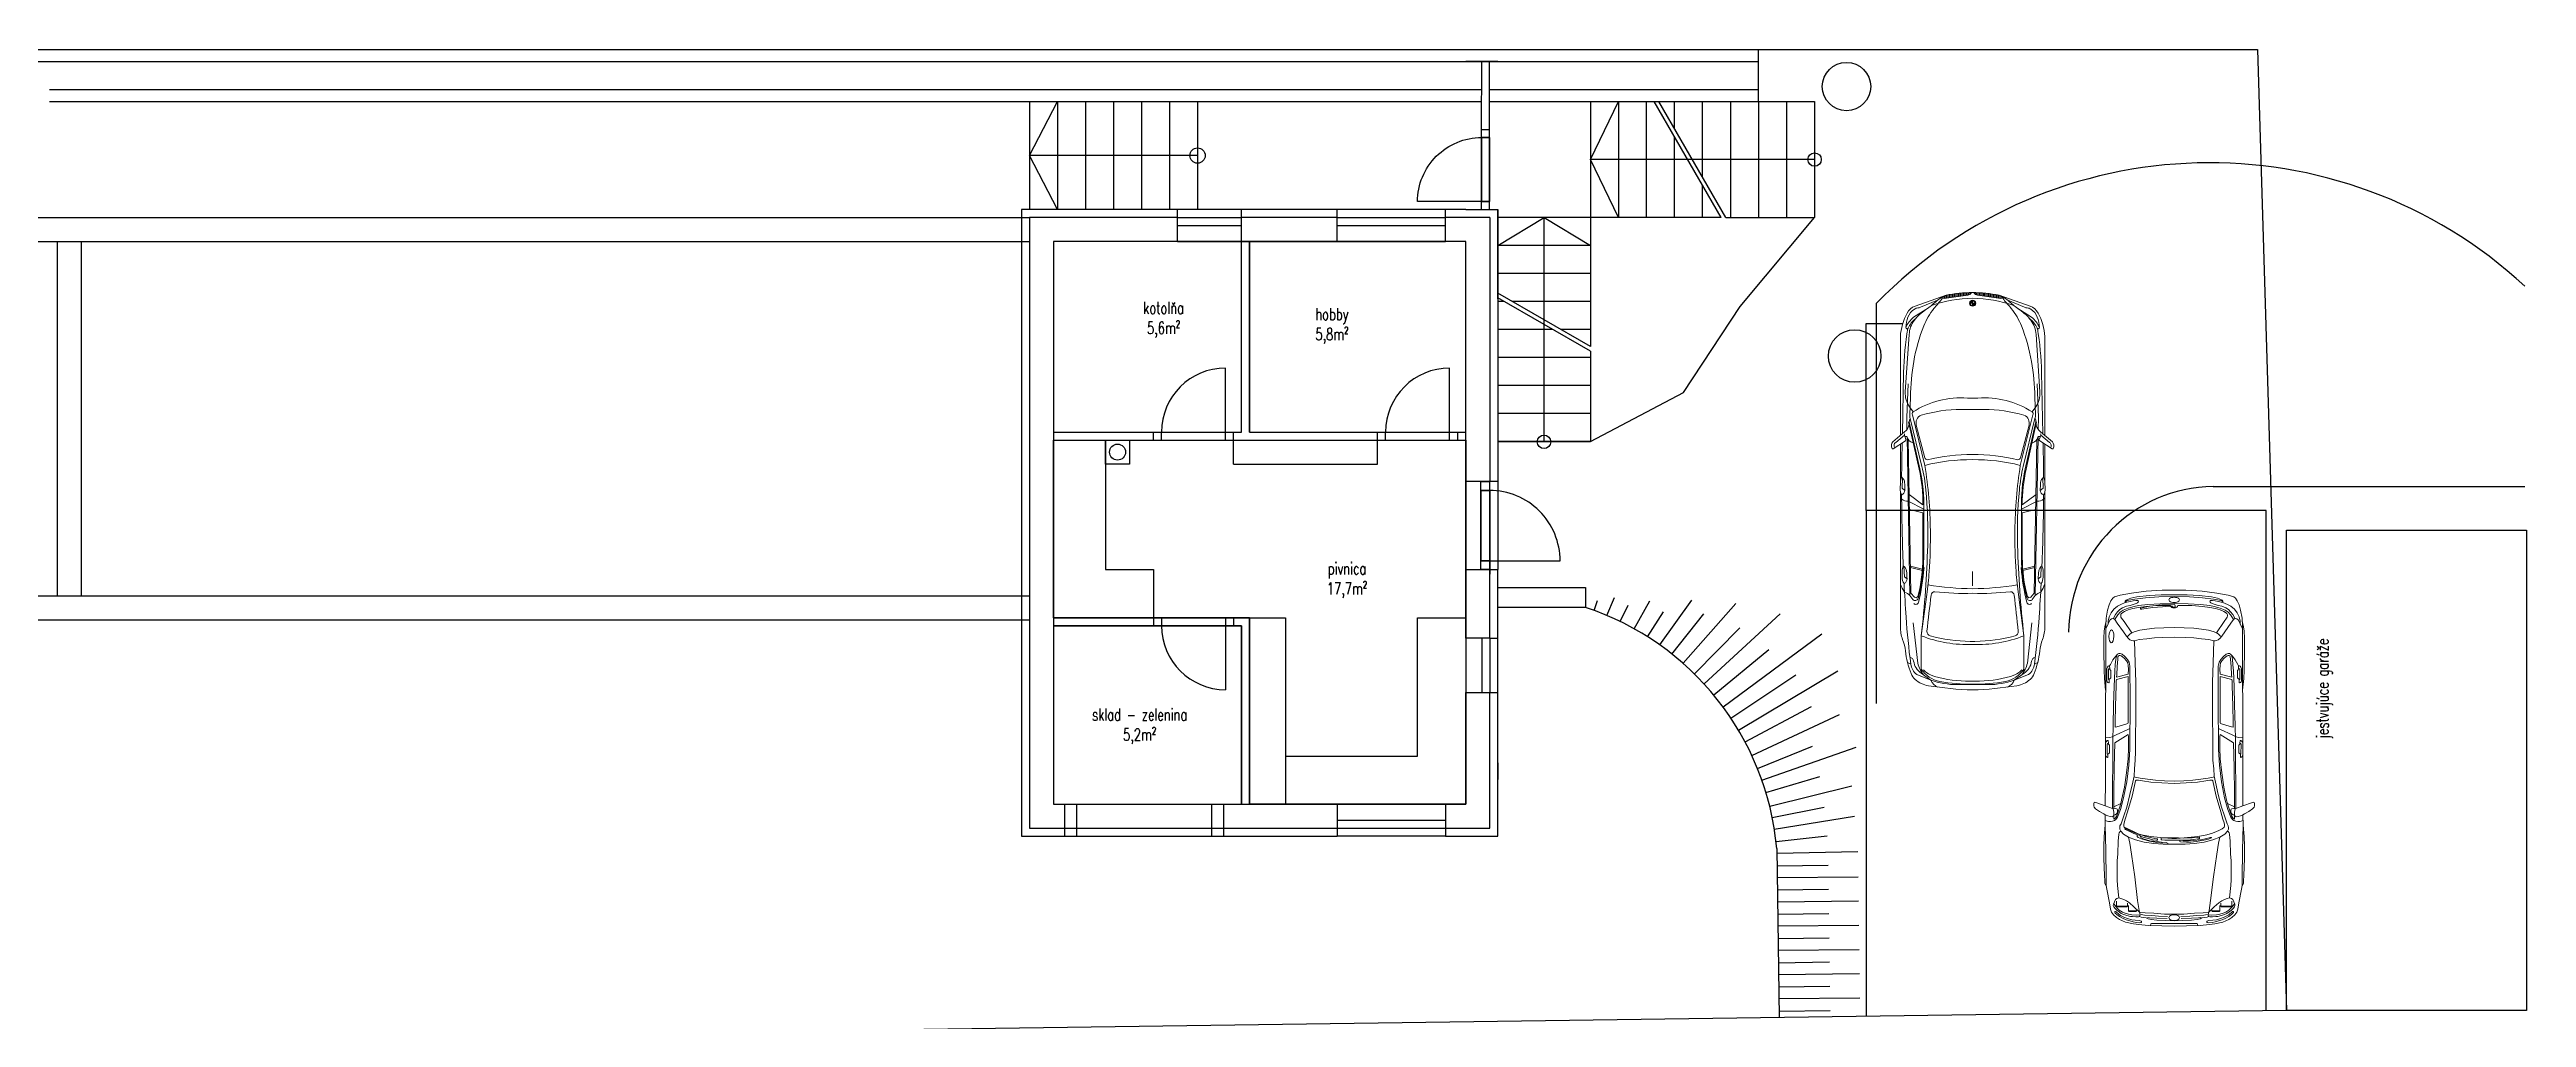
# Model space of a CAD drawing. Header units: millimetres. Extents: x 465413 to 948826, y 2516576 to 3795663.
# Drawn here: x 866562 to 897508, y 2811516 to 2823612 of the extents above; entities that cross this region are included whole.
import ezdxf
from ezdxf.lldxf.tags import DXFTag

# ---------------------------------------------------------------- set-up
doc = ezdxf.new("R2010")
doc.units = ezdxf.units.MM
for name, color, linetype in [('DIM_100', 64, 'Continuous'), ('KOTY', 96, 'Continuous'), ('MUR-POH', 64, 'Continuous'), ('MUR_POH', 64, 'Continuous'), ('MUR_REZ', 3, 'Continuous'), ('NAB_ZAR', 14, 'Continuous'), ('PLO_LIN', 6, 'Continuous'), ('SAN-POH', 151, 'Continuous')]:
    doc.layers.add(name, color=color, linetype=linetype)
doc.layers.add('Srafy', color=8, linetype='Continuous', lineweight=5)
doc.styles.add('SIMPLEX', font='SIMPLEX.SHX', dxfattribs={"width": 0.7})
tags = doc.linetypes.add('DASHED', pattern=[0.75, 0.5, -0.25]).pattern_tags.tags
tags[6:7] = [DXFTag(74, 4), DXFTag(75, 0), DXFTag(340, '0'), DXFTag(46, 1.0), DXFTag(50, 0.0), DXFTag(44, 0.0), DXFTag(45, 0.0)]
tags[4:5] = [DXFTag(74, 4), DXFTag(75, 0), DXFTag(340, '0'), DXFTag(46, 1.0), DXFTag(50, 0.0), DXFTag(44, 0.0), DXFTag(45, 0.0)]

msp = doc.modelspace()

# ---------------------------------------------------------------- texts
at = {"layer": 'DIM_100', "color": 1, "char_height": 150, "attachment_point": 5, "style": 'SIMPLEX'}
for s, insert in [('{kotolňa\\P5,6m²}', (880480.4, 2820234.3)), ('{hobby\\P5,8m²}', (882583.9, 2820156.8)), ('{sklad - zelenina\\P5,2m²}', (880181.5, 2815152.7))]:
    msp.add_mtext(s, dxfattribs=dict(at, insert=insert))
at = {"layer": 'DIM_100', "color": 1, "insert": (882772.1, 2816978.4), "char_height": 150, "width": 694.531, "attachment_point": 5, "style": 'SIMPLEX'}
msp.add_mtext('{pivnica\\P17,7m²}', dxfattribs=at)
at = {"layer": 'DIM_100', "color": 1, "insert": (894984.6, 2815625.7), "char_height": 150, "attachment_point": 5, "rotation": 90, "style": 'SIMPLEX'}
msp.add_mtext('{jestvujúce garáže}', dxfattribs=at)

# ---------------------------------------------------------------- blocks, each defined once
blk = doc.blocks.new('bmw plan')
at = {"layer": 'Srafy'}
h = blk.add_hatch(dxfattribs=at)
h.set_pattern_fill('ANSI31', color=256, scale=5, angle=135, style=0)
h.set_pattern_definition([(180, (909113.534, 2991635.811), (-3e-15, 15.875), [])])
h.paths.add_polyline_path([(916262, 2989517), (916301, 2989810, 0.457777), (916282, 2989831, 0.0233), (916262, 2989788, 0.047325), (916229, 2989472, 0.26674)])
h = blk.add_hatch(dxfattribs=at)
h.set_pattern_fill('ANSI31', color=256, scale=5, angle=135, style=0)
h.set_pattern_definition([(180, (909113.534, 2987276.192), (-3e-15, -15.875), [])])
h.paths.add_polyline_path([(916301, 2989102), (916262, 2989395, 0.26674), (916229, 2989440, 0.047325), (916262, 2989124, 0.0233), (916282, 2989081, 0.457777)])
h = blk.add_hatch(color=256, dxfattribs=at)
h.paths.add_polyline_path([(916361, 2989426), (916361, 2989456), (916331, 2989456, 0.414214)])
h.paths.add_polyline_path([(916391, 2989456, 0.414214), (916361, 2989486), (916361, 2989456)])
for p, q in [((918750, 2990248), (918881, 2990076)), ((918980, 2990077), (918940, 2990245)), ((919647, 2990233), (919686, 2990083)), ((919664, 2990233), (919703, 2990084)), ((920851, 2990270), (920871, 2990229)), ((916327, 2989456), (916395, 2989456)), ((916361, 2989490), (916361, 2989422)), ((919894, 2989456), (919716, 2989456)), ((918750, 2988664), (918881, 2988836)), ((918980, 2988835), (918940, 2988667)), ((919647, 2988679), (919686, 2988829)), ((919664, 2988679), (919703, 2988828)), ((920851, 2988642), (920871, 2988683))]:
    blk.add_line(p, q, dxfattribs=at)
at = {"layer": 'Srafy', "flags": 128}
for points in [[(918036, 2990300), (918064, 2990289, 0.34918), (918080, 2990294), (918181, 2990449, 0.4961), (918176, 2990463, 0.281306), (918092, 2990452), (917970, 2990305, -0.159599), (917885, 2990251, -8.826512)], [(918168, 2990428, 0.439373), (918102, 2990417), (918010, 2990308)], [(918537, 2990342, -0.123414), (918605, 2990359), (918677, 2990362, -0.169052), (918758, 2990342, -8.110958)], [(916777, 2990359, 0.108417), (916484, 2990274, 0.182375), (916398, 2990175), (916262, 2989788, 0.049787), (916229, 2989456, 3.4045)], [(916262, 2989788, -0.085669), (916357, 2989934, 0.038901), (916446, 2990046, -0.07753), (916573, 2990183, -0.162517), (916753, 2990248), (917469, 2990297, -0.173202), (917658, 2990244), (917720, 2990199)], [(916289, 2989842, 0.347722), (916316, 2989844, -0.014501), (916428, 2989939, -0.075198), (916646, 2990066, -0.051161), (917088, 2990191, -0.039104), (917534, 2990233), (917756, 2990242, -0.093196), (917803, 2990235, 14.044846)], [(916324, 2989895), (916412, 2990106, 0.078398), (916420, 2990139, -0.120983), (916436, 2990184, -0.165497), (916535, 2990264, -0.076853), (916666, 2990290, -0.819579), (916673, 2990263, 0.12078), (916552, 2990166, -8.735112)], [(916419, 2990008), (916537, 2990193, -0.124473), (916666, 2990290, -4.605746)], [(916677, 2990266, -0.035936), (917226, 2990318)], [(917546, 2989456), (917546, 2989521, -0.163701), (917720, 2990199, -0.376256), (917756, 2990209), (918388, 2990052, 0.06399), (918316, 2989456, -3.405281)], [(917690, 2989456), (917690, 2989600, -0.072581), (917762, 2990097, -0.231108), (917816, 2990155, -0.144825), (917886, 2990161), (918292, 2990055, -0.346064), (918318, 2990020, 0.056864), (918253, 2989456, -4.958645)], [(917885, 2990251, -0.076153), (917843, 2990247, 0.162877), (917803, 2990235, -12.398211)], [(917803, 2990235), (918401, 2990089, 0.036459), (918695, 2990040, 0.030723), (919390, 2990017, 0.021152), (920517, 2990097, 5.794424)], [(917843, 2990247), (918433, 2990114, 0.06467), (918937, 2990067, 4.61818)], [(917845, 2990256), (918436, 2990124, 0.057526), (918881, 2990076, 0.057526)], [(918036, 2990300), (918010, 2990308, 0.245059), (917992, 2990305, -4.855107)], [(918036, 2990300, 0.778398), (918036, 2990272, -0.26678), (918106, 2990204, -11.627223)], [(918108, 2990337), (918140, 2990337, -0.004166), (918538, 2990343, -0.004166)], [(920517, 2990097), (920003, 2990029, -0.015144), (919717, 2989999, -0.020525), (919200, 2989984, -0.036733), (918388, 2990052, -3.21972)], [(918758, 2990342, -0.299522), (918701, 2990302, -0.024228), (918603, 2990305, -0.229), (918537, 2990342, -2.452124)], [(918720, 2990359), (920405, 2990359, -0.091008), (920563, 2990330, 0.063653), (920707, 2990295, -0.067992), (920990, 2990225, -0.113831), (921063, 2990174, -0.146132), (921142, 2990008, -0.030621), (921195, 2989456)], [(918757, 2990343, -0.009287), (919645, 2990322)], [(918794, 2990359), (918810, 2990342, -0.236877), (918836, 2990261), (918937, 2990067), (919539, 2990067, 0.067324), (920051, 2990137, 0.614394), (920064, 2990202), (920015, 2990239, -0.128755), (919971, 2990306, 0.260126), (919963, 2990313, -0.004172), (919878, 2990359, -4.405707)], [(918980, 2990077), (919539, 2990077, 0.064264), (920026, 2990140, 0.064264)], [(919645, 2990322, -0.123414), (919713, 2990336), (919785, 2990336, -0.169052), (919865, 2990312, -8.110958)], [(919865, 2990312, -0.299522), (919806, 2990275, -0.024228), (919708, 2990282, -0.229), (919645, 2990322, -2.452124)], [(920115, 2990190, -0.595448), (920100, 2990133, -0.04101), (919666, 2990063, 43.302012)], [(919865, 2990312, -0.004378), (920283, 2990287, -0.014932), (920871, 2990229, -0.197343), (921003, 2990154), (921072, 2989977), (920986, 2990099, 0.203278), (920835, 2990193, -0.30644), (920785, 2990240)], [(919987, 2990227), (920033, 2990184, -0.542982), (920026, 2990140, -0.564506)], [(920354, 2990197), (920860, 2990140, -0.115731), (921010, 2990066, -4.148629)], [(920517, 2990097, -0.105374), (920626, 2989456, -46.909162)], [(920517, 2990097), (920935, 2990097, -0.199654), (921010, 2990066, -5.899213)], [(920935, 2990097, -0.20328), (921088, 2989867, -0.051089), (921122, 2989456, -4.576105)], [(921083, 2989456), (921083, 2989544, 0.08604), (921007, 2989984, 0.098552), (920945, 2990070, 0.346193)], [(916282, 2989831, -0.457777), (916301, 2989810), (916262, 2989517, -0.26674), (916229, 2989472, -3.044143)], [(916388, 2989969, 0.079405), (916300, 2989456, 289.499466)], [(919882, 2990014, -0.03805), (919929, 2989456, -12.003567)], [(920587, 2989456), (920587, 2989485, 0.068334), (920518, 2989987, 0.365826), (920460, 2990026, 0.003531), (920009, 2989975, 0.379071), (919967, 2989928, -0.036482), (919987, 2989456, 2.435231)], [(921072, 2989977, -0.083721), (921128, 2989650), (921128, 2989456)], [(921072, 2989977, -0.217075), (921159, 2989889, -4.485567)], [(916777, 2988553, -0.108417), (916484, 2988638, -0.182375), (916398, 2988737), (916262, 2989124, -0.049787), (916229, 2989456, -3.4045)], [(916282, 2989081, 0.457777), (916301, 2989102), (916262, 2989395, 0.26674), (916229, 2989440, 3.044143)], [(916388, 2988943, -0.079405), (916300, 2989456, -289.499466)], [(917546, 2989456), (917546, 2989391, 0.163701), (917720, 2988713, 0.376256), (917756, 2988703), (918388, 2988860, -0.06399), (918316, 2989456, 3.405281)], [(917690, 2989456), (917690, 2989312, 0.072581), (917762, 2988815, 0.231108), (917816, 2988757, 0.144825), (917886, 2988751), (918292, 2988857, 0.346064), (918318, 2988892, -0.056864), (918253, 2989456, 4.958645)], [(918720, 2988553), (920405, 2988553, 0.091008), (920563, 2988582, -0.063653), (920707, 2988617, 0.067992), (920990, 2988687, 0.113831), (921063, 2988738, 0.146132), (921142, 2988904, 0.030621), (921195, 2989456)], [(919882, 2988898, 0.03805), (919929, 2989456, 12.003567)], [(920587, 2989456), (920587, 2989427, -0.068334), (920518, 2988925, -0.365826), (920460, 2988886, -0.003531), (920009, 2988937, -0.379071), (919967, 2988984, 0.036482), (919987, 2989456, -2.435231)], [(920517, 2988815, 0.105374), (920626, 2989456, 46.909162)], [(920935, 2988815, 0.20328), (921088, 2989046, 0.051089), (921122, 2989456, 4.576105)], [(921083, 2989456), (921083, 2989368, -0.08604), (921007, 2988928, -0.098552), (920945, 2988842, -0.346193)], [(921072, 2988935, 0.083721), (921128, 2989262), (921128, 2989456)], [(916262, 2989124, 0.085669), (916357, 2988978, -0.038901), (916446, 2988866, 0.07753), (916573, 2988729, 0.162517), (916753, 2988664), (917469, 2988615, 0.173202), (917658, 2988668), (917720, 2988713)], [(916289, 2989070, -0.347722), (916316, 2989068, 0.014501), (916428, 2988973, 0.075198), (916646, 2988846, 0.051161), (917088, 2988721, 0.039104), (917534, 2988679), (917756, 2988670, 0.093196), (917803, 2988677, -14.044846)], [(916324, 2989017), (916412, 2988806, -0.078398), (916420, 2988773, 0.120983), (916436, 2988728, 0.165497), (916535, 2988648, 0.076853), (916666, 2988622, 0.819579), (916673, 2988649, -0.12078), (916552, 2988746, 8.735112)], [(916419, 2988904), (916537, 2988719, 0.124473), (916666, 2988622, 4.605746)], [(917803, 2988677), (918401, 2988823, -0.036459), (918695, 2988872, -0.030723), (919390, 2988895, -0.021152), (920517, 2988815, -5.794424)], [(917843, 2988665), (918433, 2988798, -0.06467), (918937, 2988845, -4.61818)], [(917845, 2988656), (918436, 2988788, -0.057526), (918881, 2988836, -0.057526)], [(920517, 2988815), (920003, 2988883, 0.015144), (919717, 2988913, 0.020525), (919200, 2988928, 0.036733), (918388, 2988860, 3.21972)], [(918794, 2988553), (918810, 2988570, 0.236877), (918836, 2988651), (918937, 2988845), (919539, 2988845, -0.067324), (920051, 2988775, -0.614394), (920064, 2988710), (920015, 2988673, 0.128755), (919971, 2988606, -0.260126), (919963, 2988599, 0.004172), (919878, 2988553, 4.405707)], [(918980, 2988835), (919539, 2988835, -0.064264), (920026, 2988772, -0.064264)], [(920115, 2988722, 0.595448), (920100, 2988779, 0.04101), (919666, 2988849, -43.302012)], [(919865, 2988600, 0.004378), (920283, 2988625, 0.014932), (920871, 2988683, 0.197343), (921003, 2988758), (921072, 2988935), (920986, 2988813, -0.203278), (920835, 2988719, 0.30644), (920785, 2988672)], [(920354, 2988715), (920860, 2988772, 0.115731), (921010, 2988846, 4.148629)], [(920517, 2988815), (920935, 2988815, 0.199654), (921010, 2988846, 5.899213)], [(921072, 2988935, 0.217075), (921159, 2989023, 4.485567)], [(916677, 2988646, 0.035936), (917226, 2988594)], [(917885, 2988661, 0.076153), (917843, 2988665, -0.162877), (917803, 2988677, 12.398211)], [(918036, 2988612), (918064, 2988623, -0.34918), (918080, 2988618), (918181, 2988463, -0.4961), (918176, 2988449, -0.281306), (918092, 2988460), (917970, 2988607, 0.159599), (917885, 2988661, 8.826512)], [(918036, 2988612), (918010, 2988604, -0.245059), (917992, 2988607, 4.855107)], [(918168, 2988484, -0.439373), (918102, 2988495), (918010, 2988604)], [(918036, 2988612, -0.778398), (918036, 2988640, 0.26678), (918106, 2988708, 11.627223)], [(918108, 2988575), (918140, 2988575, 0.004166), (918538, 2988569, 0.004166)], [(918758, 2988570, 0.299522), (918701, 2988610, 0.024228), (918603, 2988607, 0.229), (918537, 2988570, 2.452124)], [(918537, 2988570, 0.123414), (918605, 2988553), (918677, 2988550, 0.169052), (918758, 2988570, 8.110958)], [(918757, 2988569, 0.009287), (919645, 2988590)], [(919865, 2988600, 0.299522), (919806, 2988637, 0.024228), (919708, 2988630, 0.229), (919645, 2988590, 2.452124)], [(919645, 2988590, 0.123414), (919713, 2988576), (919785, 2988576, 0.169052), (919865, 2988600, 8.110958)], [(919987, 2988685), (920033, 2988728, 0.542982), (920026, 2988772, 0.564506)]]:
    blk.add_lwpolyline(points, format="xyb", dxfattribs=at)
for points in [[(916777, 2990359), (918014, 2990359)], [(917226, 2990318), (917994, 2990334)], [(917368, 2990263), (917788, 2990279), (917939, 2990277)], [(918030, 2990275), (920015, 2990239)], [(918064, 2990260), (919987, 2990227)], [(918123, 2990359), (918608, 2990359)], [(918701, 2990302), (918674, 2990336), (918544, 2990334)], [(919806, 2990275), (919781, 2990309), (919651, 2990314)], [(916777, 2988553), (918014, 2988553)], [(917226, 2988594), (917994, 2988578)], [(917368, 2988649), (917788, 2988633), (917939, 2988635)], [(918030, 2988637), (920015, 2988673)], [(918064, 2988652), (919987, 2988685)], [(918123, 2988553), (918608, 2988553)], [(918701, 2988610), (918674, 2988576), (918544, 2988578)], [(919806, 2988637), (919781, 2988603), (919651, 2988598)]]:
    blk.add_lwpolyline(points, dxfattribs=at)
at = {"layer": 'Srafy'}
for radius in [38.2, 29.7]:
    blk.add_circle((916361, 2989456), radius, dxfattribs=at)
blk = doc.blocks.new('VW Golf 5 d')
for p, q in [((3370, 713), (3370, 593)), ((3370, -713), (3370, -593))]:
    blk.add_line(p, q)
for points in [[(2107, 860), (2064, 977), (2061, 992), (2065, 1001), (2077, 1003), (2107, 1003), (2125, 999), (2145, 981), (2180, 932), (2209, 880), (2220, 860), (2234, 828), (2242, 798), (2244, 774), (2238, 761), (2221, 754), (2190, 753), (2163, 757), (2143, 767), (2139, 772), (2107, 860)], [(-589, 0), (-586, 148), (-573, 349), (-552, 533), (-526, 673), (-504, 744), (-486, 765), (-454, 789), (-404, 812), (-336, 831), (-236, 849), (-151, 852), (-98, 852), (99, 852), (487, 854), (901, 857), (1325, 857)], [(-529, 0), (-529, 164), (-520, 312), (-504, 465), (-489, 541), (-472, 583), (-461, 598), (-449, 610), (-432, 610), (-410, 667), (-387, 709), (-350, 752), (-305, 786), (-255, 811), (-201, 824), (-167, 825)], [(-432, 610), (-448, 549), (-455, 514), (-460, 478), (-460, 464), (-458, 453), (-454, 449), (-447, 446), (-438, 448), (-428, 459), (-422, 473), (-413, 500), (-398, 548), (-387, 594), (-368, 644), (-345, 678), (-317, 706), (-284, 733), (-255, 751), (-232, 759)], [(44, 496), (46, 514), (42, 530), (32, 552), (14, 574), (-14, 596), (-68, 634), (-176, 710), (-220, 740), (-243, 728), (-279, 703), (-313, 673), (-339, 636), (-364, 574), (-385, 500), (-395, 447), (-407, 328), (-418, 176), (-422, 0)], [(-56, 528), (-194, 625), (-237, 656), (-252, 664), (-266, 666), (-279, 666), (-288, 664), (-294, 659), (-310, 640), (-322, 621), (-343, 573), (-359, 518), (-373, 445), (-384, 355), (-394, 219), (-396, 73), (-394, 50), (-391, 44), (-383, 40), (-374, 35), (-369, 27), (-367, 15), (-367, 0)], [(-220, 740), (-231, 754), (-233, 769), (-231, 782), (-217, 798), (-186, 817), (-167, 825), (-103, 852)], [(664, 856), (517, 872), (417, 875), (162, 878), (8, 878), (-77, 876), (-129, 867), (-184, 853), (-190, 851)], [(0, 0), (2, 140), (9, 245), (20, 341), (31, 435), (44, 496), (320, 487), (562, 478), (996, 478), (1264, 482), (1432, 482), (1537, 485), (1646, 495), (1737, 500), (1811, 515), (1968, 552), (2123, 592), (2233, 629), (2331, 663), (2358, 677), (2382, 679), (2401, 678), (2414, 672), (2423, 668), (2460, 633), (2500, 569), (2533, 482), (2561, 374), (2579, 255), (2585, 137), (2585, 0)], [(2289, 860), (2299, 838), (2302, 822), (2302, 794), (2300, 770), (2292, 746), (2277, 729), (2249, 707), (2155, 670), (2008, 631), (1808, 592), (1598, 565), (1402, 554), (789, 551), (361, 552), (312, 561), (279, 582), (241, 616), (212, 651), (204, 676), (205, 691), (212, 706), (238, 730), (285, 764), (340, 797), (358, 806)], [(225, 718), (275, 729), (347, 735), (421, 741), (615, 749), (847, 756), (1108, 762), (1284, 765), (2139, 772), (2139, 772), (2139, 772)], [(396, 806), (406, 798), (417, 792), (510, 792), (520, 802), (528, 816)], [(1258, 857), (1255, 804), (1245, 773), (1221, 724), (1153, 578), (1142, 553)], [(1330, 823), (1340, 815), (1351, 808), (1444, 807), (1454, 817), (1463, 830)], [(1472, 857), (1796, 857), (2107, 860)], [(1828, 0), (1822, 152), (1812, 290), (1797, 397), (1787, 444), (1786, 466), (1788, 476), (1796, 482), (1814, 486), (1988, 526), (2181, 582), (2273, 610), (2318, 626), (2340, 629), (2356, 630), (2366, 628), (2373, 626), (2379, 620), (2394, 599), (2417, 559), (2430, 531), (2450, 480), (2470, 407), (2492, 295), (2509, 127), (2516, 30), (2517, 0)], [(2225, 754), (2276, 754), (2258, 734), (2232, 718), (2196, 705), (2132, 684), (2077, 668)], [(2121, 754), (2144, 754)], [(2226, 756), (2219, 738), (2206, 720), (2181, 709), (2159, 708), (2148, 713), (2144, 719), (2142, 736), (2146, 766)], [(3611, 0), (3609, 154), (3602, 324), (3592, 443), (3582, 507), (3560, 609), (3526, 682), (3501, 722), (3470, 759), (3436, 784), (3398, 795), (3318, 809), (3150, 840), (3105, 848), (3015, 850), (2662, 853), (2350, 861), (2220, 860)], [(2350, 861), (2489, 873), (2610, 880), (2758, 877), (2877, 874), (2975, 871), (3048, 868), (3073, 866), (3087, 861), (3102, 854), (3105, 848)], [(3259, 692), (3104, 708), (3032, 711), (2797, 711), (2706, 705), (2550, 698), (2462, 690), (2447, 686), (2427, 673), (2423, 668)], [(3435, 434), (3368, 502), (3321, 558), (3296, 594), (3277, 629), (3265, 664), (3259, 692), (3265, 715), (3280, 733), (3309, 747), (3335, 757), (3353, 760), (3368, 752), (3392, 736), (3413, 715), (3434, 688), (3453, 660), (3467, 628), (3479, 590), (3489, 545), (3492, 519), (3494, 478), (3493, 444), (3489, 431), (3470, 426), (3447, 429), (3435, 434)], [(3298, 722), (3361, 722), (3361, 584), (3326, 584)], [(3470, 426), (3472, 469), (3468, 528), (3462, 569), (3450, 611), (3436, 644), (3413, 685), (3392, 706), (3364, 730), (3338, 748), (3327, 753)], [(3361, 722), (3370, 713)], [(-507, 0), (-505, 190), (-492, 356), (-475, 490), (-462, 566), (-457, 588), (-449, 599), (-432, 610)], [(-122, 0), (-118, 127), (-111, 246), (-102, 342), (-87, 429), (-67, 501), (-56, 528), (-42, 550), (-29, 563), (-16, 574), (0, 585)], [(1799, 0), (1797, 120), (1786, 232), (1776, 333), (1762, 424), (1749, 488), (1744, 502)], [(2500, 569), (2576, 553), (2710, 532), (2855, 511), (2995, 493), (3291, 456), (3417, 437), (3435, 434), (3444, 361), (3451, 255), (3460, 120), (3462, 61)], [(2536, 110), (2535, 165), (2529, 242), (2522, 296), (2519, 315), (2513, 318), (2509, 318), (2505, 316), (2501, 312), (2503, 289), (2508, 224), (2509, 169), (2510, 113), (2509, 56), (2507, -14), (2507, -76)], [(2508, 466), (2523, 428), (2535, 373), (2554, 276), (2561, 208), (2561, 155), (2559, 78), (2553, 72), (2542, 70), (2536, 74), (2536, 110), (2541, 113), (2544, 118), (2545, 133), (2544, 179), (2541, 241), (2531, 330), (2516, 409), (2505, 449), (2503, 460), (2503, 466), (2505, 467), (2508, 466)], [(3355, 572), (3418, 572), (3418, 471), (3411, 471)], [(3361, 584), (3370, 593)], [(3418, 572), (3427, 564)], [(3418, 471), (3427, 479), (3427, 564)], [(3490, 84), (3485, 196), (3480, 279), (3473, 369), (3467, 413)], [(3489, 431), (3497, 412), (3504, 377), (3506, 348), (3520, 325), (3529, 288), (3538, 216), (3541, 103), (3545, 0)], [(3514, 87), (3513, 217), (3506, 306), (3503, 332)], [(-589, 0), (-586, -148), (-573, -349), (-552, -533), (-526, -673), (-504, -744), (-486, -765), (-454, -789), (-404, -812), (-336, -831), (-236, -849), (-151, -852), (-98, -852), (99, -852), (487, -854), (901, -857), (1325, -857)], [(-529, 0), (-529, -164), (-520, -312), (-504, -465), (-489, -541), (-472, -583), (-461, -598), (-449, -610), (-432, -610), (-410, -667), (-387, -709), (-350, -752), (-305, -786), (-255, -811), (-201, -824), (-167, -825)], [(-507, 0), (-505, -190), (-492, -356), (-475, -490), (-462, -566), (-457, -588), (-449, -599), (-432, -610)], [(44, -496), (46, -514), (42, -530), (32, -552), (14, -574), (-14, -596), (-68, -634), (-176, -710), (-220, -740), (-243, -728), (-279, -703), (-313, -673), (-339, -636), (-364, -574), (-385, -500), (-395, -447), (-407, -328), (-418, -176), (-422, 0)], [(-375, -16), (-375, 12), (-377, 14), (-391, 14), (-404, 9), (-409, 1), (-412, -13), (-412, -48), (-406, -154), (-388, -302), (-364, -418), (-361, -421), (-357, -422), (-352, -421), (-351, -418), (-351, -403), (-371, -272), (-381, -147), (-386, -69), (-387, -28), (-386, -21), (-381, -18), (-377, -18), (-375, -16)], [(-56, -528), (-194, -625), (-237, -656), (-252, -664), (-266, -666), (-279, -666), (-288, -664), (-294, -659), (-310, -640), (-322, -621), (-343, -573), (-359, -518), (-373, -445), (-384, -355), (-394, -219), (-396, -73), (-394, -50), (-391, -44), (-383, -40), (-374, -35), (-369, -27), (-367, -15), (-367, 0)], [(-122, 0), (-118, -127), (-111, -246), (-102, -342), (-87, -429), (-67, -501), (-56, -528), (-42, -550), (-29, -563), (-16, -574), (0, -585)], [(0, 0), (2, -140), (9, -245), (20, -341), (31, -435), (44, -496), (320, -487), (562, -478), (996, -478), (1264, -482), (1432, -482), (1537, -485), (1646, -495), (1737, -500), (1811, -515), (1968, -552), (2123, -592), (2233, -629), (2331, -663), (2358, -677), (2382, -679), (2401, -678), (2414, -672), (2423, -668), (2460, -633), (2500, -569), (2533, -482), (2561, -374), (2579, -255), (2585, -137), (2585, 0)], [(1828, 0), (1822, -152), (1812, -290), (1797, -397), (1787, -444), (1786, -466), (1788, -476), (1796, -482), (1814, -486), (1988, -526), (2181, -582), (2273, -610), (2318, -626), (2340, -629), (2356, -630), (2366, -628), (2373, -626), (2379, -620), (2394, -599), (2417, -559), (2430, -531), (2450, -480), (2470, -407), (2492, -295), (2509, -127), (2516, -30), (2517, 0)], [(2507, -76), (2507, -113), (2506, -145), (2506, -154), (2507, -158), (2510, -161), (2515, -163), (2523, -164), (2531, -163), (2534, -155), (2535, -118), (2536, -22), (2536, 53), (2536, 74)], [(3462, 61), (3462, 0)], [(3603, 294), (3588, 292), (3582, 290), (3577, 285), (3576, 274), (3577, 242), (3579, 169), (3579, 89), (3579, 0)], [(1799, 0), (1797, -120), (1786, -232), (1776, -333), (1762, -424), (1749, -488), (1744, -502)], [(3611, 0), (3609, -154), (3602, -324), (3592, -443), (3582, -507), (3560, -609), (3526, -682), (3501, -722), (3470, -759), (3436, -784), (3398, -795), (3318, -809), (3150, -840), (3105, -848), (3015, -850), (2662, -853), (2350, -861), (2220, -860)], [(2485, -423), (2503, -376), (2522, -307), (2531, -268), (2538, -229), (2538, -214), (2534, -209), (2527, -208), (2521, -210), (2518, -215), (2514, -243), (2503, -297), (2489, -353), (2476, -398), (2464, -433), (2433, -500), (2382, -603), (2381, -610), (2386, -614), (2393, -615), (2403, -609), (2412, -591), (2434, -546), (2453, -502), (2472, -455)], [(2577, -75), (2566, -100), (2561, -160), (2555, -212), (2544, -304), (2518, -389), (2503, -418), (2485, -423), (2479, -426), (2472, -455), (2475, -461), (2489, -461), (2503, -451), (2519, -409), (2551, -307), (2564, -215), (2574, -146)], [(2500, -569), (2576, -553), (2710, -532), (2855, -511), (2995, -493), (3291, -456), (3417, -437), (3435, -434), (3444, -361), (3451, -255), (3460, -120), (3462, -61)], [(3462, -61), (3462, 0)], [(3490, -84), (3485, -196), (3480, -279), (3473, -369), (3467, -413)], [(3489, -431), (3497, -412), (3504, -377), (3506, -348), (3520, -325), (3529, -288), (3538, -216), (3541, -103), (3545, 0)], [(3514, -87), (3513, -217), (3506, -306), (3503, -332)], [(3603, -294), (3588, -292), (3582, -290), (3577, -285), (3576, -274), (3577, -242), (3579, -169), (3579, -89), (3579, 0)], [(-432, -610), (-448, -549), (-455, -514), (-460, -478), (-460, -464), (-458, -453), (-454, -449), (-447, -446), (-438, -448), (-428, -459), (-422, -473), (-413, -500), (-398, -548), (-387, -594), (-368, -644), (-345, -678), (-317, -706), (-284, -733), (-255, -751), (-232, -759)], [(2289, -860), (2299, -838), (2302, -822), (2302, -794), (2300, -770), (2292, -746), (2277, -729), (2249, -707), (2155, -670), (2008, -631), (1808, -592), (1598, -565), (1402, -554), (789, -551), (361, -552), (312, -561), (279, -582), (241, -616), (212, -651), (204, -676), (205, -691), (212, -706), (238, -730), (285, -764), (340, -797), (358, -806)], [(1258, -857), (1255, -804), (1245, -773), (1221, -724), (1153, -578), (1142, -553)], [(3435, -434), (3368, -502), (3321, -558), (3296, -594), (3277, -629), (3265, -664), (3259, -692), (3265, -715), (3280, -733), (3309, -747), (3335, -757), (3353, -760), (3368, -752), (3392, -736), (3413, -715), (3434, -688), (3453, -660), (3467, -628), (3479, -590), (3489, -545), (3492, -519), (3494, -478), (3493, -444), (3489, -431), (3470, -426), (3447, -429), (3435, -434)], [(3298, -722), (3361, -722), (3361, -584), (3326, -584)], [(3470, -426), (3472, -469), (3468, -528), (3462, -569), (3450, -611), (3436, -644), (3413, -685), (3392, -706), (3364, -730), (3338, -748), (3327, -753)], [(3355, -572), (3418, -572), (3418, -471), (3411, -471)], [(3361, -584), (3370, -593)], [(3418, -471), (3427, -479), (3427, -564)], [(3418, -572), (3427, -564)], [(-220, -740), (-231, -754), (-233, -769), (-231, -782), (-217, -798), (-186, -817), (-167, -825), (-103, -852)], [(664, -856), (517, -872), (417, -875), (162, -878), (8, -878), (-77, -876), (-129, -867), (-184, -853), (-190, -851)], [(225, -718), (275, -729), (347, -735), (421, -741), (615, -749), (847, -756), (1108, -762), (1284, -765), (2139, -772), (2139, -772), (2139, -772)], [(396, -806), (406, -798), (417, -792), (510, -792), (520, -802), (528, -816)], [(1330, -823), (1340, -815), (1351, -808), (1444, -807), (1454, -817), (1463, -830)], [(1472, -857), (1796, -857), (2107, -860)], [(2107, -860), (2064, -977), (2061, -992), (2065, -1001), (2077, -1003), (2107, -1003), (2125, -999), (2145, -981), (2180, -932), (2209, -880), (2220, -860), (2234, -828), (2242, -798), (2244, -774), (2238, -761), (2221, -754), (2190, -753), (2163, -757), (2143, -767), (2139, -772), (2107, -860)], [(2225, -754), (2276, -754), (2258, -734), (2232, -718), (2196, -705), (2132, -684), (2077, -668)], [(2121, -754), (2144, -754)], [(2226, -756), (2219, -738), (2206, -720), (2181, -709), (2159, -708), (2148, -713), (2144, -719), (2142, -736), (2146, -766)], [(2350, -861), (2489, -873), (2610, -880), (2758, -877), (2877, -874), (2975, -871), (3048, -868), (3073, -866), (3087, -861), (3102, -854), (3105, -848)], [(3259, -692), (3104, -708), (3032, -711), (2797, -711), (2706, -705), (2550, -698), (2462, -690), (2447, -686), (2427, -673), (2423, -668)], [(3361, -722), (3370, -713)]]:
    blk.add_lwpolyline(points)
for points in [[(500, 719), (464, 573), (401, 572), (353, 574), (320, 580), (295, 596), (263, 624), (244, 646), (231, 662), (227, 675), (227, 686), (233, 697), (246, 702), (273, 705), (365, 712), (469, 718)], [(358, 806), (358, 817), (362, 825), (374, 832), (391, 841), (407, 842), (535, 843), (547, 840), (557, 836), (566, 827), (570, 817), (570, 813), (564, 813), (531, 813), (528, 816), (528, 820), (401, 820), (397, 817), (395, 812), (396, 806), (392, 805), (361, 806)], [(529, 721), (493, 573), (775, 573), (1044, 574), (1070, 574), (1079, 578), (1100, 645), (1122, 717), (1125, 738), (1061, 736), (860, 732), (602, 726), (551, 723)], [(1216, 573), (1321, 743), (1628, 748), (1953, 754), (2121, 754), (2077, 668), (2038, 656), (1876, 622), (1696, 595), (1521, 576), (1379, 571), (1242, 570)], [(1292, 824), (1293, 835), (1297, 843), (1309, 850), (1326, 858), (1342, 859), (1470, 858), (1482, 855), (1492, 850), (1501, 841), (1505, 831), (1505, 827), (1498, 827), (1465, 827), (1463, 830), (1463, 835), (1336, 837), (1331, 834), (1329, 829), (1330, 823), (1326, 822), (1295, 823)], [(3430, 731), (3430, 740), (3434, 743), (3439, 742), (3449, 735), (3466, 715), (3489, 684), (3512, 644), (3531, 600), (3545, 555), (3557, 511), (3564, 473), (3568, 432), (3566, 411), (3563, 407), (3552, 407), (3547, 413), (3542, 431), (3537, 485), (3531, 528), (3516, 581), (3498, 627), (3481, 660), (3468, 682), (3455, 698), (3443, 711), (3432, 724)], [(500, -719), (464, -573), (401, -572), (353, -574), (320, -580), (295, -596), (263, -624), (244, -646), (231, -662), (227, -675), (227, -686), (233, -697), (246, -702), (273, -705), (365, -712), (469, -718)], [(529, -721), (493, -573), (775, -573), (1044, -574), (1070, -574), (1079, -578), (1100, -645), (1122, -717), (1125, -738), (1061, -736), (860, -732), (602, -726), (551, -723)], [(1216, -573), (1321, -743), (1628, -748), (1953, -754), (2121, -754), (2077, -668), (2038, -656), (1876, -622), (1696, -595), (1521, -576), (1379, -571), (1242, -570)], [(3430, -731), (3430, -740), (3434, -743), (3439, -742), (3449, -735), (3466, -715), (3489, -684), (3512, -644), (3531, -600), (3545, -555), (3557, -511), (3564, -473), (3568, -432), (3566, -411), (3563, -407), (3552, -407), (3547, -413), (3542, -431), (3537, -485), (3531, -528), (3516, -581), (3498, -627), (3481, -660), (3468, -682), (3455, -698), (3443, -711), (3432, -724)], [(358, -806), (358, -817), (362, -825), (374, -832), (391, -841), (407, -842), (535, -843), (547, -840), (557, -836), (566, -827), (570, -817), (570, -813), (564, -813), (531, -813), (528, -816), (528, -820), (401, -820), (397, -817), (395, -812), (396, -806), (392, -805), (361, -806)], [(1292, -824), (1293, -835), (1297, -843), (1309, -850), (1326, -858), (1342, -859), (1470, -858), (1482, -855), (1492, -850), (1501, -841), (1505, -831), (1505, -827), (1498, -827), (1465, -827), (1463, -830), (1463, -835), (1336, -837), (1331, -834), (1329, -829), (1330, -823), (1326, -822), (1295, -823)]]:
    blk.add_lwpolyline(points, close=True)
for centre, major_axis, ratio, start_param, end_param in [((-466, 0), (-1.1, 65.7), 0.496054, 4.704136, 7.845729), ((3505, 0), (0, 66.4), 0.552154, 4.712389, 7.853982)]:
    blk.add_ellipse(centre, major_axis=major_axis, ratio=ratio, start_param=start_param, end_param=end_param)
at = {"extrusion": (0, 0, -1)}
for centre, major_axis, ratio, start_param, end_param in [((-466, 0), (-1.1, -65.7), 0.496054, 4.704136, 7.845729), ((3505, 0), (0, -66.4), 0.552154, 4.712389, 7.853982)]:
    blk.add_ellipse(centre, major_axis=major_axis, ratio=ratio, start_param=start_param, end_param=end_param, dxfattribs=at)
blk.add_ellipse((-10, -784), major_axis=(-80.5, 1.5), ratio=0.375783)

# ---------------------------------------------------------------- linework, layer by layer
at = {"layer": 'KOTY'}
for p, q in [((882004.8, 2816512.1), (882004.8, 2814181.8)), ((883654.8, 2814781.8), (883654.8, 2816512.1)), ((882004.8, 2814781.8), (883654.8, 2814781.8))]:
    msp.add_line(p, q, dxfattribs=at)
at = {"layer": 'KOTY', "flags": 128}
for points in [[(879755.2, 2818731.7), (879755.2, 2817112.1), (880354.8, 2817112.1)], [(881354.8, 2818431.7), (881354.8, 2818731.7)], [(883154.8, 2818431.7), (883154.8, 2818731.7)], [(881354.8, 2818431.7), (883154.8, 2818431.7)], [(880354.8, 2817112.1), (880354.8, 2816512.1)], [(881554.8, 2816512.1), (882004.8, 2816512.1)], [(883654.8, 2816512.1), (884254.8, 2816512.1)]]:
    msp.add_lwpolyline(points, dxfattribs=at)
at = {"layer": 'MUR-POH', "color": 1}
for points in [[(887911.6, 2822962.1), (887911.6, 2823612.1)], [(884553.7, 2822962.1), (887912.8, 2822962.1)], [(894258.2, 2811600.7), (894258.2, 2817851.7), (889258.2, 2817851.7), (889258.2, 2811530.5)]]:
    msp.add_lwpolyline(points, dxfattribs=at)
at = {"layer": 'MUR-POH', "color": 252}
for points in [[(866561.7, 2823112.1), (884454.4, 2823112.1)], [(866561.7, 2823112.1), (878404.8, 2823112.1)], [(866561.7, 2822962.1), (884454.2, 2822962.1)], [(866561.7, 2822962.1), (878504.8, 2822962.1)], [(884553.7, 2823112.1), (887911.6, 2823112.1)], [(884553.7, 2822962.1), (888614, 2822962.1)], [(887211.6, 2822962.1), (887211.6, 2822023.3)], [(887561.6, 2822962.1), (887561.6, 2821512.1)], [(887911.6, 2822962.1), (887911.6, 2821512.1)], [(888262.8, 2822962.1), (888262.8, 2821512.1)], [(888614, 2822962.1), (888614, 2821512.1)], [(884654.8, 2821162.1), (885233.8, 2821512.1), (885812.8, 2821162.1)], [(885233.8, 2818709.7), (885233.8, 2821512.1)], [(885812.8, 2818712.1), (886977.3, 2819325.4), (887684.2, 2820399.2), (888614, 2821512.1)], [(887506.7, 2821512.1), (888614, 2821512.1)], [(885812.8, 2819763.3), (884654.8, 2819763.3)], [(885812.8, 2819842.1), (885812.8, 2818710.9)], [(885812.8, 2819413.3), (884654.8, 2819413.3)], [(885812.8, 2819412.1), (884654.8, 2819412.1)], [(885812.8, 2819063.3), (884654.8, 2819063.3)], [(885812.8, 2819062.1), (884654.8, 2819062.1)], [(885812.8, 2818712.1), (884654.8, 2818712.1)], [(885812.8, 2818710.9), (884654.8, 2818710.9)], [(884654.8, 2816890.2), (885753.7, 2816890.2), (885753.7, 2816640.2), (884654.8, 2816640.2)], [(886020.1, 2816539.9), (886114.4, 2816762.6)], [(885858.7, 2816603.6), (885903.7, 2816726.5)], [(886185.2, 2816464.8), (886283.9, 2816667.8)], [(886360.3, 2816373.6), (886555.4, 2816723.4)], [(886527.9, 2816273.8), (886724.5, 2816584.2)], [(886680.8, 2816171.2), (887079.2, 2816732.4)], [(886831.6, 2816058), (887229.7, 2816559.4)], [(886970.6, 2815941.6), (887628.6, 2816687.3)], [(887232.9, 2815684.5), (888185.5, 2816559.4)], [(887112.4, 2815809.3), (887681.3, 2816386.3)], [(887469.9, 2815397), (888703.6, 2816308.6)], [(887353.4, 2815546.1), (888042.5, 2816115.3)], [(887663, 2815106.5), (888905.9, 2815845.9)], [(887567.5, 2815258), (888379.1, 2815798.9)], [(887744.8, 2814961.2), (888576.6, 2815403.8)], [(887829.3, 2814791.5), (888924.7, 2815300.3)], [(887900.2, 2814628.1), (888586, 2814905.2)], [(887955.7, 2814481.1), (889131.7, 2814895.8)], [(888006.4, 2814326.1), (888680.1, 2814528.9)], [(888053.1, 2814155.5), (889079.7, 2814408.8)], [(888084.9, 2814013.7), (888733.5, 2814145.4)], [(888111.1, 2813869.7), (889112.5, 2814029.8)], [(888132.3, 2813714.6), (888771.4, 2813787.6)], [(888142, 2813568.4), (889155.9, 2813590.8)], [(888144.1, 2813411.9), (888784.6, 2813420.8)], [(888146.2, 2813265.6), (889159.8, 2813274.9)], [(888148.4, 2813109.1), (888788.9, 2813117.9)], [(888150.4, 2812962.8), (889164, 2812972.1)], [(888152.5, 2812806.3), (888793, 2812815.2)], [(888154.6, 2812660), (889168.3, 2812669.3)], [(888156.8, 2812503.5), (888797.3, 2812512.4)], [(888158.8, 2812357.2), (889172.5, 2812366.5)], [(888161, 2812200.7), (888801.5, 2812209.6)], [(888162.9, 2812054.4), (889176.5, 2812063.7)], [(888165.1, 2811897.9), (888805.6, 2811906.8)], [(888167.3, 2811751.7), (889180.9, 2811760.9)], [(888169.5, 2811595.1), (888810, 2811604)]]:
    msp.add_lwpolyline(points, dxfattribs=at)
at = {"layer": 'MUR-POH', "color": 1}
for centre, radius in [((889013.1, 2823149.5), 302.4), ((889114.7, 2819781.8), 328.6)]:
    msp.add_circle(centre, radius, dxfattribs=at)
at = {"layer": 'MUR-POH', "color": 252}
msp.add_arc((884655, 2813317.1), 3500, 5.0965, 71.70423, dxfattribs=at)
at = {"layer": 'MUR_POH', "color": 8, "linetype": 'DASHED', "ltscale": 250}
for p, q in [((884453.7, 2821712.1), (884553.7, 2821712.1)), ((878804.8, 2821512.1), (878804.8, 2821512.1)), ((884654.8, 2820495.7), (884654.8, 2821612.1)), ((884654.8, 2820495.7), (884654.8, 2821612.1)), ((889388.5, 2815441.2), (889388.5, 2820441.2)), ((893593.6, 2818153.2), (897488.5, 2818153.2))]:
    msp.add_line(p, q, dxfattribs=at)
at = {"layer": 'MUR_POH'}
msp.add_line((884453.7, 2821612.1), (884553.7, 2821612.1), dxfattribs=at)
at = {"layer": 'MUR_POH', "color": 8, "linetype": 'DASHED', "ltscale": 250, "flags": 128}
for points in [[(884453.7, 2822612.1), (884454.8, 2823462.1)], [(884553.7, 2822612.1), (884553.7, 2823462.1)], [(878804.8, 2822962.1), (878804.8, 2821612.1)], [(879154.8, 2821612.1), (878804.8, 2822287.1), (879154.8, 2822962.1)], [(879154.8, 2822962.1), (879154.8, 2821612.1)], [(879503.6, 2822962.1), (879503.6, 2821612.1)], [(879853.6, 2822962.1), (879853.6, 2821612.1)], [(880203.6, 2822962.1), (880203.6, 2821612.1)], [(880553.6, 2822962.1), (880553.6, 2821612.1)], [(880904.8, 2822962.1), (880904.8, 2821612.1)], [(885812.8, 2822962.1), (885812.8, 2821512.1)], [(886162.8, 2821512.1), (885812.8, 2822237.1), (886162.8, 2822962.1)], [(886162.8, 2822962.1), (886162.8, 2821512.1)], [(886511.6, 2822962.1), (886511.6, 2821512.1)], [(886861.6, 2822962.1), (886861.6, 2822629.6)], [(884453.7, 2822512.1), (884453.7, 2822612.1)], [(884453.7, 2822612.1), (884553.7, 2822612.1)], [(884453.7, 2822512.1), (884453.7, 2822612.1)], [(884453.7, 2822612.1), (884553.7, 2822612.1)], [(884453.7, 2822512.1), (884453.7, 2821712.1)], [(884453.7, 2822512.1), (884553.7, 2822512.1)], [(884553.7, 2822512.1), (884453.7, 2822512.1)], [(884453.7, 2821712.1), (884453.7, 2822512.1)], [(884453.7, 2822512.1), (884553.7, 2822512.1)], [(884453.7, 2822512.1), (884453.7, 2821712.1)], [(884453.7, 2822512.1), (884553.7, 2822512.1)], [(884553.7, 2822512.1), (884453.7, 2822512.1)], [(884453.7, 2821712.1), (884453.7, 2822512.1)], [(884453.7, 2822512.1), (884553.7, 2822512.1)], [(884553.7, 2822512.1), (884553.7, 2822612.1)], [(884553.7, 2822512.1), (884553.7, 2822612.1)], [(884553.7, 2822512.1), (884553.7, 2822569.3)], [(884553.7, 2822512.1), (884553.7, 2822569.3)], [(884553.7, 2821712.1), (884553.7, 2822512.1)], [(884553.7, 2822512.1), (884553.7, 2821712.1)], [(884553.7, 2821712.1), (884553.7, 2822512.1)], [(884553.7, 2822512.1), (884553.7, 2821712.1)], [(886861.6, 2822529.6), (886861.6, 2821512.1)], [(880904.8, 2822287.1), (878804.8, 2822287.1)], [(888614, 2822237.1), (885812.8, 2822237.1)], [(884453.7, 2821712.1), (884553.7, 2821712.1)], [(884553.7, 2821712.1), (884453.7, 2821712.1)], [(884453.7, 2821712.1), (884553.7, 2821712.1)], [(884453.7, 2821612.1), (884453.7, 2821712.1)], [(884553.7, 2821612.1), (884553.7, 2821712.1)], [(887211.6, 2821923.3), (887211.6, 2821512.1)], [(878804.8, 2816481.8), (860332.3, 2816481.8), (860332.3, 2821512.1), (878804.8, 2821512.1)], [(884654.8, 2821612.1), (884654.8, 2821612.1)], [(884654.8, 2821612.1), (884654.8, 2820495.7)], [(884654.8, 2821612.1), (884654.8, 2821612.1)], [(887449, 2821512.1), (884654.8, 2821512.1)], [(885812.8, 2821512.1), (885812.8, 2819899.8)], [(878804.8, 2816781.8), (860632.3, 2816781.8), (860632.3, 2821212.1), (878804.8, 2821212.1)], [(866661.7, 2816781.8), (866661.7, 2821212.1)], [(866961.7, 2816781.8), (866961.7, 2821212.1)], [(885812.8, 2821162.1), (884654.8, 2821162.1)], [(885812.8, 2820813.3), (884654.8, 2820813.3)], [(885812.8, 2820463.3), (884836.7, 2820463.3)], [(885812.8, 2820113.3), (885442.9, 2820113.3)], [(884254.8, 2817112.1), (884254.8, 2818212.1)], [(884654.8, 2818212.1), (884654.8, 2817112.1)], [(879241.9, 2814181.8), (879241.9, 2813781.8)], [(879391.9, 2814181.8), (879391.9, 2813781.8)], [(881078.1, 2814181.8), (881078.1, 2813781.8)], [(881228.1, 2814181.8), (881228.1, 2813781.8)]]:
    msp.add_lwpolyline(points, dxfattribs=at)
msp.add_lwpolyline([(884453.7, 2821712.1), (883653.7, 2821712.1, -0.4142136), (884453.7, 2822512.1)], format="xyb", dxfattribs=at)
msp.add_lwpolyline([(884453.7, 2821712.1), (883653.7, 2821712.1, -0.4142136), (884453.7, 2822512.1)], format="xyb", dxfattribs=at)
at = {"layer": 'MUR_POH', "flags": 128}
for points in [[(880654.8, 2821612.1), (878704.8, 2821612.1), (878704.8, 2813781.8), (882650.2, 2813781.8)], [(881454.8, 2821612.1), (880654.8, 2821612.1)], [(880654.8, 2821512.1), (880654.8, 2821612.1)], [(882650.2, 2821612.1), (881454.8, 2821612.1)], [(881454.8, 2821512.1), (881454.8, 2821612.1)], [(882650.2, 2821512.1), (882650.2, 2821612.1)], [(884004.8, 2821612.1), (882650.2, 2821612.1)], [(884254.8, 2821612.1), (884004.8, 2821612.1)], [(884004.8, 2821512.1), (884004.8, 2821612.1)], [(884254.8, 2821612.1), (884254.8, 2821612.1), (884654.8, 2821612.1), (884654.8, 2821512.1)], [(884254.8, 2821612.1), (884254.8, 2821612.1), (884654.8, 2821612.1), (884654.8, 2821512.1)], [(884654.8, 2821612.1), (884654.8, 2818212.1)], [(880654.8, 2821212.1), (881555.4, 2821212.1)], [(882650.2, 2821212.1), (884004.8, 2821212.1)], [(889258.2, 2820187.1), (889715.1, 2820187.8)], [(889258.2, 2817851.7), (889258.2, 2820187.1)], [(884654.8, 2818212.1), (884554.8, 2818212.1)], [(884554.8, 2817112.1), (884654.8, 2817112.1)], [(884654.8, 2816256.1), (884654.8, 2817112.1)], [(884254.8, 2816256.1), (884254.8, 2815578.6)], [(884554.8, 2816256.1), (884654.8, 2816256.1)], [(884654.8, 2815578.6), (884654.8, 2816256.1)], [(884004.8, 2813781.8), (884654.8, 2813781.8), (884654.8, 2815578.6)], [(884554.8, 2815578.6), (884654.8, 2815578.6)], [(884654.8, 2814697), (884654.8, 2814491.8)], [(882650.2, 2814181.8), (884004.8, 2814181.8)], [(878704.8, 2813781.8), (879104.8, 2813781.8)], [(882650.2, 2813881.8), (882650.2, 2813781.8)], [(884004.8, 2813781.8), (882650.2, 2813781.8)], [(884004.8, 2813881.8), (884004.8, 2813781.8)]]:
    msp.add_lwpolyline(points, dxfattribs=at)
at = {"layer": 'MUR_POH', "color": 8, "linetype": 'DASHED', "ltscale": 250}
msp.add_circle((880904.8, 2822287.1), 95.8, dxfattribs=at)
for centre, radius, start, end in [((893547.2, 2816392.5), 5804.1, 47.2303, 135.76754), ((893626.6, 2816315.3), 1838.2, 91.02886, 179.57385)]:
    msp.add_arc(centre, radius, start, end, dxfattribs=at)
at = {"layer": 'MUR_REZ'}
for p, q in [((878804.8, 2821512.1), (878804.8, 2820512.1)), ((880654.8, 2821512.1), (878804.8, 2821512.1)), ((882650.2, 2821512.1), (881454.8, 2821512.1)), ((884554.8, 2821512.1), (884004.8, 2821512.1)), ((884254.8, 2821212.1), (884254.8, 2821212.1))]:
    msp.add_line(p, q, dxfattribs=at)
at = {"layer": 'MUR_REZ', "flags": 128}
for points in [[(894508.2, 2811604.2), (861053.7, 2811137.9), (842089.5, 2811131), (841965.4, 2823452.4), (859491.4, 2823612.1), (894148.2, 2823612.1), (894508.2, 2811604.2)], [(887911.6, 2823462.1), (887911.6, 2823612.1)], [(884654.8, 2823462.1), (884254.8, 2823462.1)], [(884654.8, 2823462.1), (884254.8, 2823462.1)], [(880654.8, 2821212.1), (880654.8, 2821512.1)], [(881454.8, 2821212.1), (881454.8, 2821512.1)], [(882650.2, 2821212.1), (882650.2, 2821512.1)], [(884004.8, 2821212.1), (884004.8, 2821512.1)], [(884554.8, 2821512.1), (884554.8, 2818212.1), (884254.8, 2818212.1), (884254.8, 2821212.1)], [(880654.8, 2821212.1), (879104.8, 2821212.1), (879104.8, 2814181.8), (882650.2, 2814181.8)], [(881454.8, 2821212.1), (882650.2, 2821212.1)], [(881454.8, 2818831.7), (881454.8, 2821212.1)], [(882650.2, 2821212.1), (881454.8, 2821212.1)], [(881554.8, 2818831.7), (881554.8, 2821212.1)], [(884254.8, 2821212.1), (884004.8, 2821212.1)], [(879104.8, 2818831.7), (880354.8, 2818831.7)], [(879104.8, 2818731.7), (880354.8, 2818731.7)], [(880354.8, 2818731.7), (880354.8, 2818831.7)], [(881354.8, 2818831.7), (881454.8, 2818831.7)], [(881354.8, 2818731.7), (881354.8, 2818831.7)], [(881354.8, 2818731.7), (883154.8, 2818731.7)], [(881554.8, 2818831.7), (883154.8, 2818831.7)], [(883154.8, 2818731.7), (883154.8, 2818831.7)], [(884154.8, 2818731.7), (884154.8, 2818831.7)], [(884154.8, 2818831.7), (884254.8, 2818831.7)], [(884154.8, 2818731.7), (884254.8, 2818731.7)], [(894508.2, 2811604.2), (894508.2, 2817604.2), (897508.2, 2817604.2), (897508.2, 2811604.2), (894508.2, 2811604.2)], [(884254.8, 2817112.1), (884554.8, 2817112.1)], [(884254.8, 2816256.1), (884254.8, 2817112.1)], [(884554.8, 2817222.1), (884444.8, 2817222.1)], [(884554.8, 2817222.1), (884554.8, 2817057.1)], [(879104.8, 2816512.1), (880354.8, 2816512.1)], [(880354.8, 2816512.1), (880354.8, 2816412.1)], [(881354.8, 2816512.1), (881354.8, 2816412.1)], [(881354.8, 2816512.1), (881554.8, 2816512.1), (881554.8, 2814181.8)], [(879104.8, 2816412.1), (880354.8, 2816412.1)], [(881354.8, 2816412.1), (881454.8, 2816412.1)], [(881454.8, 2816412.1), (881454.8, 2814181.8)], [(884554.8, 2816256.1), (884254.8, 2816256.1)], [(884004.8, 2814181.8), (884254.8, 2814181.8), (884254.8, 2815578.6)], [(884254.8, 2815578.6), (884554.8, 2815578.6)], [(882650.2, 2814181.8), (882650.2, 2813881.8)], [(884004.8, 2814181.8), (884004.8, 2813881.8)]]:
    msp.add_lwpolyline(points, dxfattribs=at)
at = {"layer": 'MUR_REZ'}
for points in [[(860232.3, 2823462.1), (887911.6, 2823462.1)], [(880654.8, 2821512.1), (878804.8, 2821512.1), (878804.8, 2813881.8), (882650.2, 2813881.8)], [(882650.2, 2821512.1), (881454.8, 2821512.1)], [(884254.8, 2821512.1), (884004.8, 2821512.1)], [(884554.8, 2816256.1), (884554.8, 2817112.1)], [(884004.8, 2813881.8), (884554.8, 2813881.8), (884554.8, 2815578.6)]]:
    msp.add_lwpolyline(points, dxfattribs=at)
at = {"layer": 'MUR_REZ', "color": 252}
for points in [[(887449, 2821512.1), (886611.8, 2822962.1)], [(887506.7, 2821512.1), (886669.5, 2822962.1)], [(882650.2, 2821212.1), (882650.2, 2821212.1)], [(885812.8, 2819899.8), (884654.8, 2820568.4)], [(885812.8, 2819842.1), (884654.8, 2820510.6)], [(884736.7, 2820463.3), (884654.8, 2820463.3)], [(885342.9, 2820113.3), (884654.8, 2820113.3)], [(882650.2, 2814181.8), (882650.2, 2814181.8)], [(888141.1, 2813628), (888170.6, 2811515.9)]]:
    msp.add_lwpolyline(points, dxfattribs=at)
at = {"layer": 'MUR_REZ', "flags": 128}
msp.add_lwpolyline([(879755.2, 2818431.7), (879755.2, 2818731.7), (880055.2, 2818731.7), (880055.2, 2818431.7)], close=True, dxfattribs=at)
at = {"layer": 'MUR_REZ', "color": 252}
for centre in [(888614, 2822237.1), (885233.8, 2818709.7)]:
    msp.add_circle(centre, 84.2, dxfattribs=at)
at = {"layer": 'NAB_ZAR'}
for p, q in [((884554.8, 2817222.1), (884444.8, 2817222.1)), ((884554.8, 2817112.1), (884444.8, 2817112.1))]:
    msp.add_line(p, q, dxfattribs=at)
at = {"layer": 'NAB_ZAR', "flags": 128}
for points in [[(881254.8, 2818831.7), (881254.8, 2819631.7)], [(884054.8, 2818831.7), (884054.8, 2819631.7)], [(880354.8, 2818831.7), (881354.8, 2818831.7)], [(880354.8, 2818731.7), (881354.8, 2818731.7)], [(880454.8, 2818731.7), (880454.8, 2818831.7)], [(881254.8, 2818731.7), (881254.8, 2818831.7)], [(883154.8, 2818831.7), (884154.8, 2818831.7)], [(883154.8, 2818731.7), (884154.8, 2818731.7)], [(883254.8, 2818731.7), (883254.8, 2818831.7)], [(884054.8, 2818731.7), (884054.8, 2818831.7)], [(884444.8, 2818102.1), (884444.8, 2818212.1), (884554.8, 2818212.1)], [(884444.8, 2817222.1), (884444.8, 2818102.1)], [(884554.8, 2818102.1), (884444.8, 2818102.1)], [(884444.8, 2818102.1), (884554.8, 2818102.1)], [(884444.8, 2818102.1), (884444.8, 2817222.1)], [(884554.8, 2818102.1), (884444.8, 2818102.1)], [(884554.8, 2818102.1), (884554.8, 2818212.1)], [(884554.8, 2818102.1), (884554.8, 2817222.1)], [(884554.8, 2817222.1), (884554.8, 2818102.1)], [(884554.8, 2817222.1), (884444.8, 2817222.1)], [(884444.8, 2817222.1), (884554.8, 2817222.1)], [(884444.8, 2817112.1), (884444.8, 2817222.1)], [(884554.8, 2817112.1), (884554.8, 2817222.1)], [(880354.8, 2816512.1), (881354.8, 2816512.1)], [(880454.8, 2816512.1), (880454.8, 2816412.1)], [(881254.8, 2816512.1), (881254.8, 2816412.1)], [(880354.8, 2816412.1), (881354.8, 2816412.1)], [(881254.8, 2816412.1), (881254.8, 2815612.1)]]:
    msp.add_lwpolyline(points, dxfattribs=at)
msp.add_lwpolyline([(884554.8, 2817222.1), (885434.8, 2817222.1, 0.4142136), (884554.8, 2818102.1)], format="xyb", dxfattribs=at)
at = {"layer": 'NAB_ZAR'}
msp.add_circle((879905.2, 2818581.7), 100, dxfattribs=at)
for centre, start, end in [((881254.8, 2818831.7), 90, 180), ((884054.8, 2818831.7), 90, 180), ((881254.8, 2816412.1), 180, 270)]:
    msp.add_arc(centre, 800, start, end, dxfattribs=at)
at = {"layer": 'PLO_LIN', "color": 252}
for points in [[(881454.8, 2821212.1), (881454.8, 2821512.1)], [(881454.8, 2821212.1), (881454.8, 2821512.1)], [(884254.8, 2816256.1), (884254.8, 2815578.6)]]:
    msp.add_lwpolyline(points, dxfattribs=at)
at = {"layer": 'PLO_LIN'}
for points in [[(879104.8, 2818831.7), (881454.8, 2818831.7), (881454.8, 2821212.1), (879104.8, 2821212.1)], [(881554.8, 2818831.7), (884254.8, 2818831.7), (884254.8, 2821212.1), (881554.8, 2821212.1)], [(879104.8, 2814181.8), (881454.8, 2814181.8), (881454.8, 2816412.1), (879104.8, 2816412.1)]]:
    msp.add_lwpolyline(points, close=True, dxfattribs=at)
msp.add_lwpolyline([(884254.8, 2814181.8), (881554.8, 2814181.8), (881554.8, 2816512.1), (879104.8, 2816512.1), (879104.8, 2818731.7), (884254.8, 2818731.7), (884254.8, 2814181.8)], dxfattribs=at)
at = {"layer": 'SAN-POH'}
for points in [[(880654.8, 2821512.1), (881454.8, 2821512.1)], [(880654.8, 2821412.1), (881454.8, 2821412.1)], [(882650.2, 2821512.1), (884004.8, 2821512.1)], [(882650.2, 2821412.1), (884004.8, 2821412.1)], [(884454.8, 2816256.1), (884454.8, 2815578.6)], [(884554.8, 2816256.1), (884554.8, 2815578.6)], [(882650.2, 2813981.8), (884004.8, 2813981.8)], [(882650.2, 2813881.8), (884004.8, 2813881.8)]]:
    msp.add_lwpolyline(points, dxfattribs=at)

# ---------------------------------------------------------------- block references
at = {"layer": 'MUR-POH', "color": 1, "rotation": 270}
msp.add_blockref('bmw plan', (-2098867.5, 3736803.3), dxfattribs=at)
at = {"layer": 'Srafy', "rotation": 270}
msp.add_blockref('VW Golf 5 d', (893106.4, 2816268.3), dxfattribs=at)

msp.set_redraw_order([(e.dxf.handle, doc.entitydb.next_handle()) for e in msp.query("TEXT MTEXT ATTDEF DIMENSION ARC_DIMENSION")])  # texts and dimensions are drawn at this point

doc.saveas('drawing.dxf')
